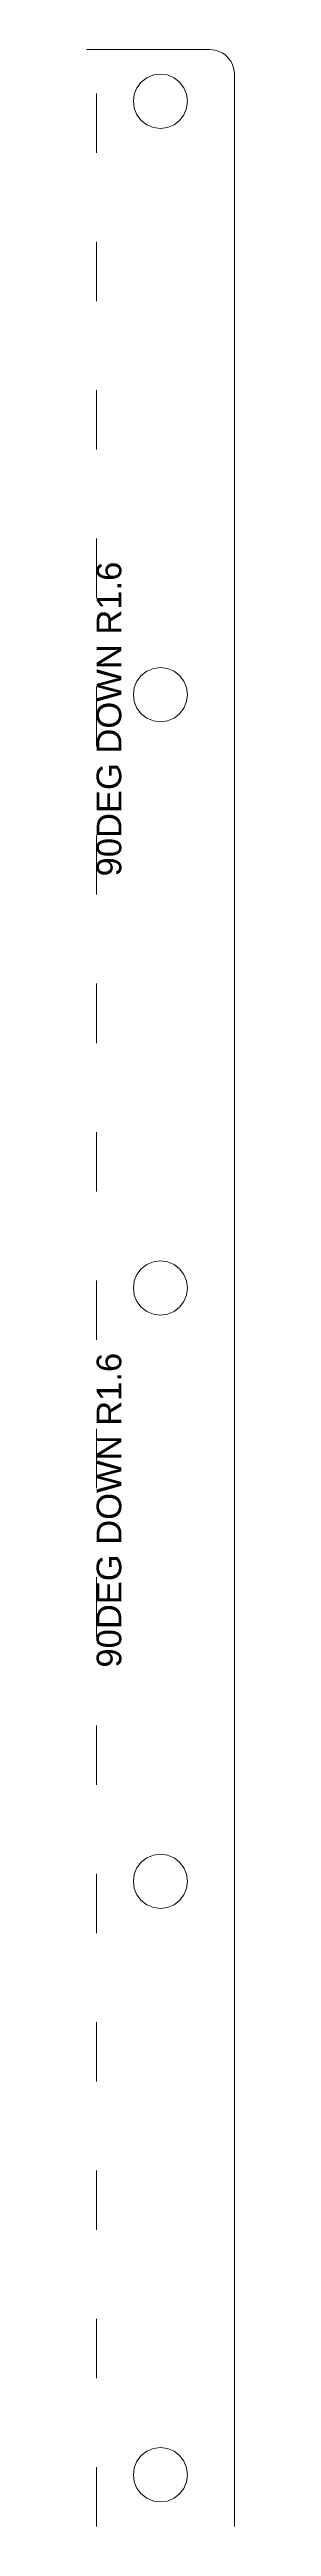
# Model space of a CAD drawing. Extents: x -21 to 705, y 870 to 3200.
# Drawn here: x 676 to 705, y 956 to 1457 of the extents above; entities that cross this region are included whole.
import ezdxf

# ---------------------------------------------------------------- set-up
doc = ezdxf.new("R2010")
doc.units = 0
doc.linetypes.add('ACAD_ISO03W100', pattern=[30, 12, -18])
doc.layers.get('0').update_dxf_attribs({"lineweight": 25, "true_color": 0xffffff})
doc.layers.add('Layer0', color=7, linetype='BYLAYER', lineweight=5)
doc.styles.add('textstyle10', font='')
doc.styles.add('textstyle11', font='')
doc.styles.get('textstyle10').set_extended_font_data('Arial')
doc.styles.get('textstyle11').set_extended_font_data('Arial')

msp = doc.modelspace()

# ---------------------------------------------------------------- linework, layer by layer
at = {"layer": 'Layer0'}
for p, q in [((675.51, 1457.22), (677.55, 1457.22)), ((700.5, 1457.22), (677.55, 1457.22)), ((700.5, 1457.22), (701.15, 1457.18)), ((701.15, 1457.18), (701.79, 1457.05)), ((701.79, 1457.05), (702.41, 1456.84)), ((702.41, 1456.84), (703, 1456.55)), ((703, 1456.55), (703.54, 1456.19)), ((703.54, 1456.19), (704.03, 1455.76)), ((704.03, 1455.76), (704.46, 1455.26)), ((704.46, 1455.26), (704.83, 1454.72)), ((704.83, 1454.72), (705.11, 1454.13)), ((705.11, 1454.13), (705.32, 1453.52)), ((705.32, 1453.52), (705.45, 1452.87)), ((705.45, 1452.87), (705.5, 1452.22)), ((685, 1446.76), (685.18, 1448.19)), ((685.18, 1448.19), (685.73, 1449.51)), ((685.73, 1449.51), (686.61, 1450.65)), ((686.61, 1450.65), (687.75, 1451.53)), ((687.75, 1451.53), (689.07, 1452.08)), ((689.07, 1452.08), (690.5, 1452.26)), ((690.5, 1452.26), (691.92, 1452.08)), ((691.92, 1452.08), (693.25, 1451.53)), ((693.25, 1451.53), (694.38, 1450.65)), ((694.38, 1450.65), (695.26, 1449.51)), ((695.26, 1449.51), (695.81, 1448.19)), ((695.81, 1448.19), (696, 1446.76)), ((705.5, 1452.22), (705.5, 956.31)), ((685.18, 1445.34), (685, 1446.76)), ((685.73, 1444.01), (685.18, 1445.34)), ((686.61, 1442.87), (685.73, 1444.01)), ((687.75, 1442), (686.61, 1442.87)), ((694.38, 1442.87), (693.25, 1442)), ((695.26, 1444.01), (694.38, 1442.87)), ((695.81, 1445.34), (695.26, 1444.01)), ((696, 1446.76), (695.81, 1445.34)), ((689.07, 1441.45), (687.75, 1442)), ((690.5, 1441.26), (689.07, 1441.45)), ((691.92, 1441.45), (690.5, 1441.26)), ((693.25, 1442), (691.92, 1441.45)), ((685, 1326.76), (685.18, 1328.19)), ((685.18, 1328.19), (685.73, 1329.51)), ((685.73, 1329.51), (686.61, 1330.65)), ((686.61, 1330.65), (687.75, 1331.53)), ((687.75, 1331.53), (689.07, 1332.08)), ((689.07, 1332.08), (690.5, 1332.26)), ((690.5, 1332.26), (691.92, 1332.08)), ((691.92, 1332.08), (693.25, 1331.53)), ((693.25, 1331.53), (694.38, 1330.65)), ((694.38, 1330.65), (695.26, 1329.51)), ((695.26, 1329.51), (695.81, 1328.19)), ((695.81, 1328.19), (696, 1326.76)), ((685.18, 1325.34), (685, 1326.76)), ((685.73, 1324.01), (685.18, 1325.34)), ((686.61, 1322.87), (685.73, 1324.01)), ((687.75, 1322), (686.61, 1322.87)), ((694.38, 1322.87), (693.25, 1322)), ((695.26, 1324.01), (694.38, 1322.87)), ((695.81, 1325.34), (695.26, 1324.01)), ((696, 1326.76), (695.81, 1325.34)), ((689.07, 1321.45), (687.75, 1322)), ((690.5, 1321.26), (689.07, 1321.45)), ((691.92, 1321.45), (690.5, 1321.26)), ((693.25, 1322), (691.92, 1321.45)), ((689.07, 1212.08), (690.5, 1212.26)), ((690.5, 1212.26), (691.92, 1212.08)), ((685, 1206.76), (685.18, 1208.19)), ((685.18, 1208.19), (685.73, 1209.51)), ((685.73, 1209.51), (686.61, 1210.65)), ((686.61, 1210.65), (687.75, 1211.53)), ((687.75, 1211.53), (689.07, 1212.08)), ((691.92, 1212.08), (693.25, 1211.53)), ((693.25, 1211.53), (694.38, 1210.65)), ((694.38, 1210.65), (695.26, 1209.51)), ((695.26, 1209.51), (695.81, 1208.19)), ((695.81, 1208.19), (696, 1206.76)), ((685.18, 1205.34), (685, 1206.76)), ((685.73, 1204.01), (685.18, 1205.34)), ((686.61, 1202.87), (685.73, 1204.01)), ((687.75, 1202), (686.61, 1202.87)), ((694.38, 1202.87), (693.25, 1202)), ((695.26, 1204.01), (694.38, 1202.87)), ((695.81, 1205.34), (695.26, 1204.01)), ((696, 1206.76), (695.81, 1205.34)), ((689.07, 1201.45), (687.75, 1202)), ((690.5, 1201.26), (689.07, 1201.45)), ((691.92, 1201.45), (690.5, 1201.26)), ((693.25, 1202), (691.92, 1201.45)), ((687.75, 1091.53), (689.07, 1092.08)), ((689.07, 1092.08), (690.5, 1092.26)), ((690.5, 1092.26), (691.92, 1092.08)), ((691.92, 1092.08), (693.25, 1091.53)), ((685, 1086.76), (685.18, 1088.19)), ((685.18, 1088.19), (685.73, 1089.51)), ((685.73, 1089.51), (686.61, 1090.65)), ((686.61, 1090.65), (687.75, 1091.53)), ((693.25, 1091.53), (694.38, 1090.65)), ((694.38, 1090.65), (695.26, 1089.51)), ((695.26, 1089.51), (695.81, 1088.19)), ((695.81, 1088.19), (696, 1086.76)), ((685.18, 1085.34), (685, 1086.76)), ((685.73, 1084.01), (685.18, 1085.34)), ((686.61, 1082.87), (685.73, 1084.01)), ((687.75, 1082), (686.61, 1082.87)), ((689.07, 1081.45), (687.75, 1082)), ((693.25, 1082), (691.92, 1081.45)), ((694.38, 1082.87), (693.25, 1082)), ((695.26, 1084.01), (694.38, 1082.87)), ((695.81, 1085.34), (695.26, 1084.01)), ((696, 1086.76), (695.81, 1085.34)), ((690.5, 1081.26), (689.07, 1081.45)), ((691.92, 1081.45), (690.5, 1081.26)), ((687.75, 971.53), (689.07, 972.08)), ((689.07, 972.08), (690.5, 972.26)), ((690.5, 972.26), (691.92, 972.08)), ((691.92, 972.08), (693.25, 971.53)), ((685, 966.76), (685.18, 968.19)), ((685.18, 968.19), (685.73, 969.51)), ((685.73, 969.51), (686.61, 970.65)), ((686.61, 970.65), (687.75, 971.53)), ((693.25, 971.53), (694.38, 970.65)), ((694.38, 970.65), (695.26, 969.51)), ((695.26, 969.51), (695.81, 968.19)), ((695.81, 968.19), (696, 966.76)), ((685.18, 965.34), (685, 966.76)), ((685.73, 964.01), (685.18, 965.34)), ((686.61, 962.87), (685.73, 964.01)), ((687.75, 962), (686.61, 962.87)), ((689.07, 961.45), (687.75, 962)), ((693.25, 962), (691.92, 961.45)), ((694.38, 962.87), (693.25, 962)), ((695.26, 964.01), (694.38, 962.87)), ((695.81, 965.34), (695.26, 964.01)), ((696, 966.76), (695.81, 965.34)), ((690.5, 961.26), (689.07, 961.45)), ((691.92, 961.45), (690.5, 961.26))]:
    msp.add_line(p, q, dxfattribs=at)
at = {"layer": 'Layer0', "color": 2, "linetype": 'ACAD_ISO03W100', "true_color": 0xffff00}
msp.add_line((677.55, 956.31), (677.55, 1457.22), dxfattribs=at)

# ---------------------------------------------------------------- texts
at = {"char_height": 1, "attachment_point": 1, "rotation": 90}
for insert, style in [((677.55, 1290), 'textstyle10'), ((677.55, 1130), 'textstyle11')]:
    msp.add_mtext('\\H5;90DEG DOWN R1.6', dxfattribs=dict(at, insert=insert, style=style))

doc.saveas('drawing.dxf')
